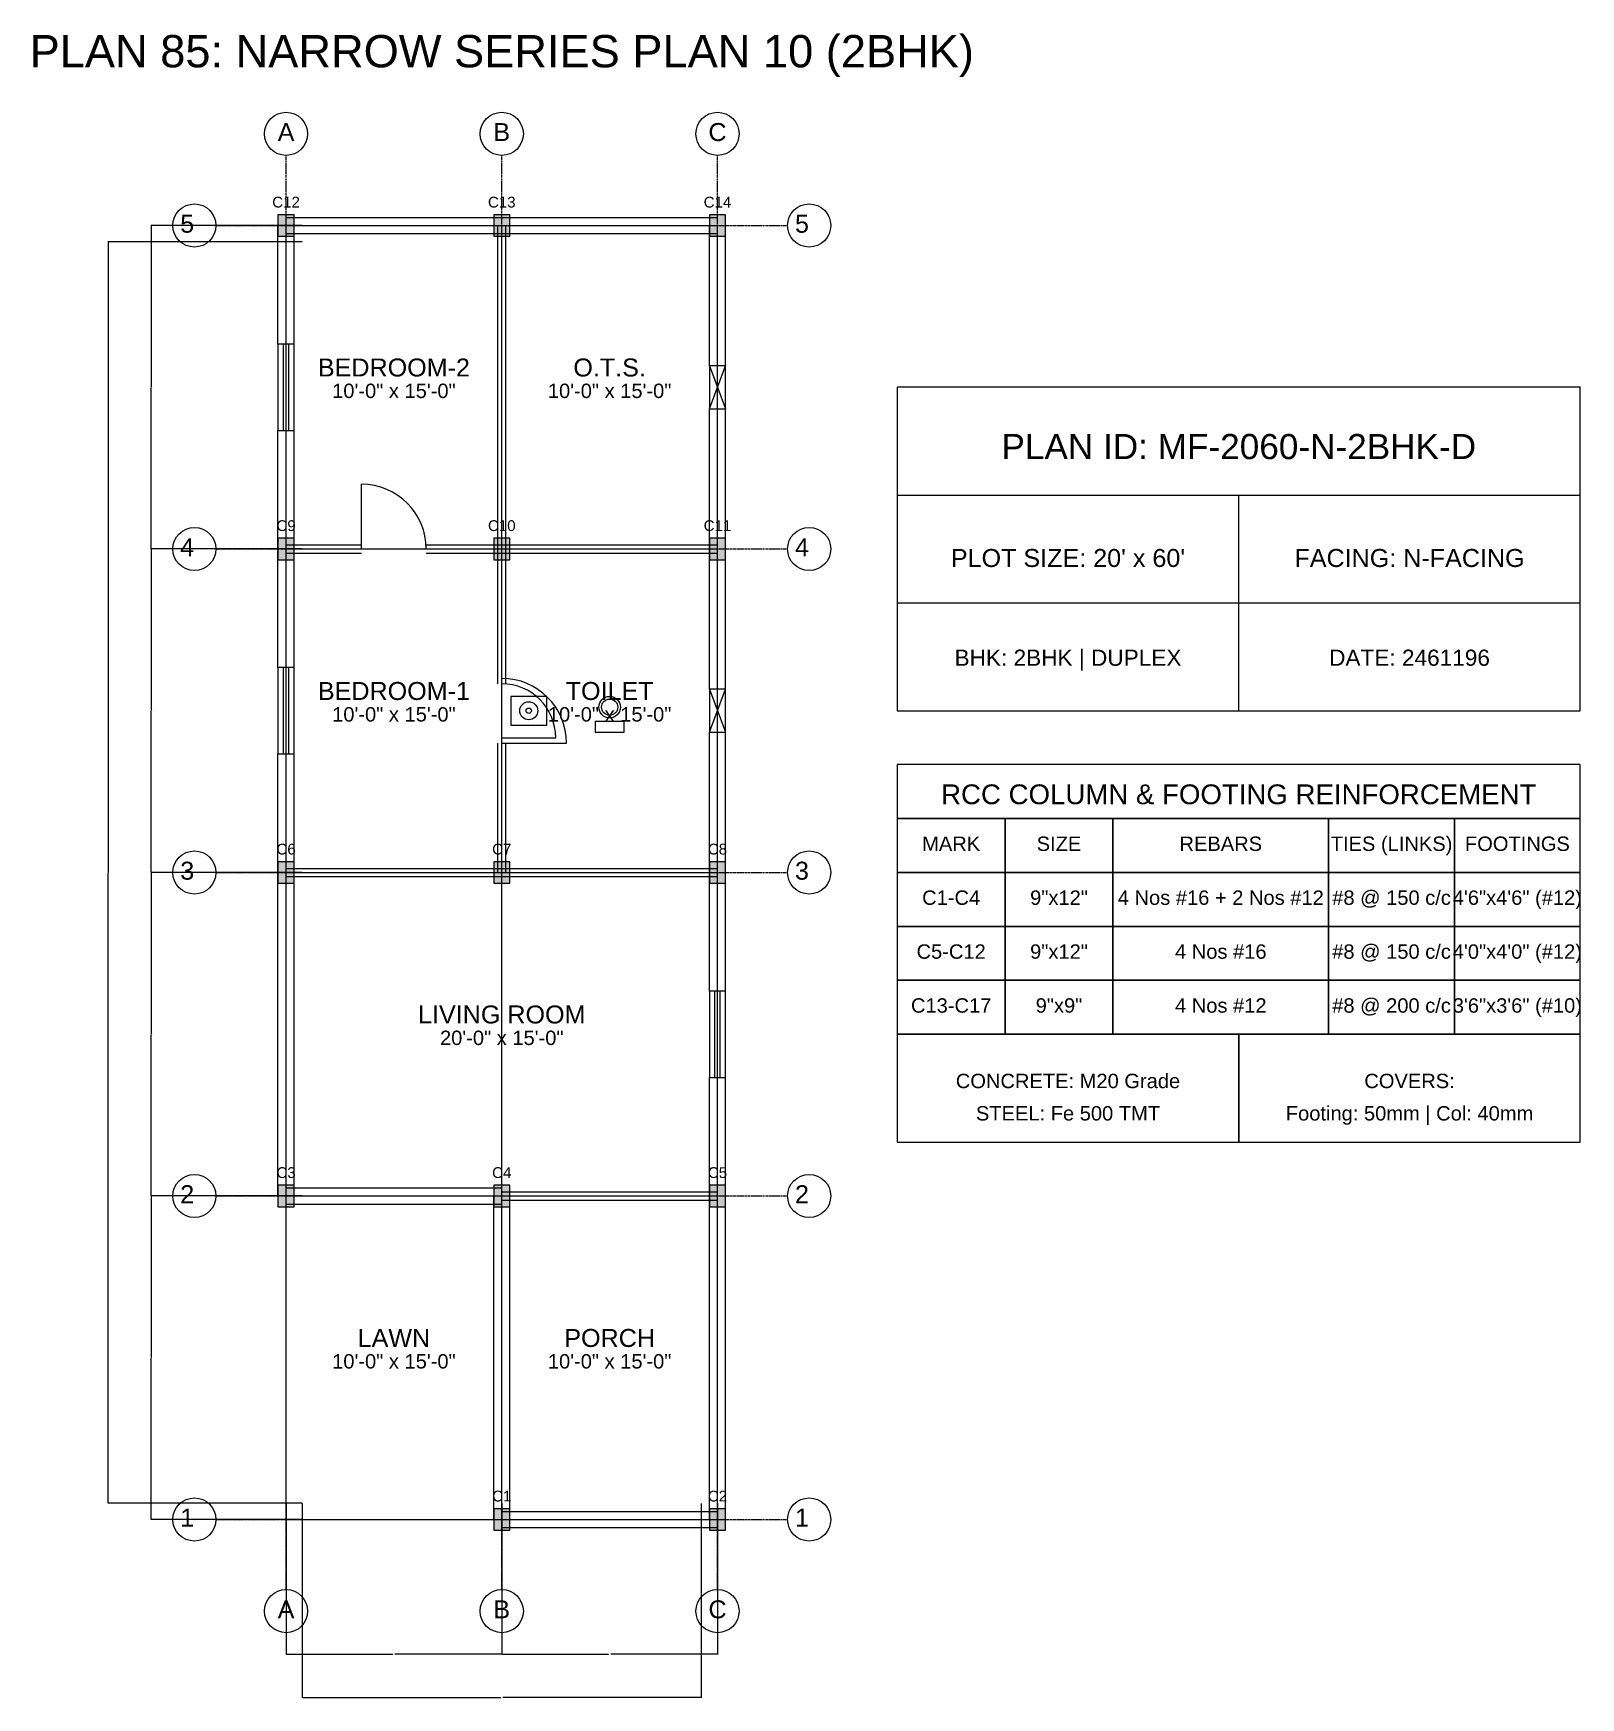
# Model space of a CAD drawing. Header units: inches. Extents: x -134 to 23580, y -99 to 23207.
# Drawn here: x 9859 to 10720, y 19901 to 20827 of the extents above; entities that cross this region are included whole.
import ezdxf
from ezdxf.enums import TextEntityAlignment as Align

# ---------------------------------------------------------------- set-up
doc = ezdxf.new("R2010")
doc.units = ezdxf.units.IN
doc.header["$MEASUREMENT"] = 0
doc.linetypes.add('CENTER', pattern=[2, 1.25, -0.25, 0.25, -0.25])
for name, color, linetype in [('A-COL-HATCH', 251, 'Continuous'), ('A-COLUMN', 1, 'Continuous'), ('A-DIM', 5, 'Continuous'), ('A-DOOR', 30, 'Continuous'), ('A-FIXTURE', 8, 'Continuous'), ('A-TEXT', 2, 'Continuous'), ('A-WALL-EXT', 7, 'Continuous'), ('A-WALL-INT', 9, 'Continuous'), ('A-WINDOW', 4, 'Continuous'), ('S-BEAM-FRAMING', 2, 'Continuous'), ('S-BUBBLE', 4, 'Continuous'), ('S-GRID-CENTER', 8, 'CENTER'), ('S-TABLE', 7, 'Continuous'), ('S-TEXT', 3, 'Continuous')]:
    doc.layers.add(name, color=color, linetype=linetype)
doc.styles.get("Standard").update_dxf_attribs({"font": 'arial.ttf'})
doc.dimstyles.get("Standard").update_dxf_attribs({"dimtxt": 0.18, "dimasz": 0.18, "dimexe": 0.18, "dimexo": 0.0625, "dimgap": 0.09, "dimtad": 0, "dimtih": 1, "dimtoh": 1, "dimdec": 4, "dimzin": 0, "dimdsep": 46, "dimtxsty": 'Standard', "dimcen": 0.09, "dimadec": 0, "dimazin": 0, "dimtfac": 1, "dimtdec": 4, "dimtofl": 0, "dimtmove": 0, "dimatfit": 3, "dimfxl": 1, "dimtolj": 1, "dimtzin": 0, "dimarcsym": 0})

msp = doc.modelspace()

# ---------------------------------------------------------------- texts
at = {"layer": 'A-TEXT'}
for s, height, p in [('PLAN 85: NARROW SERIES PLAN 10 (2BHK)', 18, (10120, 20808)), ('C12', 6, (10000, 20730)), ('C13', 6, (10120, 20730)), ('C14', 6, (10240, 20730)), ('BEDROOM-2', 10, (10060, 20636)), ('O.T.S.', 10, (10180, 20636)), ('10\'-0" x 15\'-0"', 8, (10060, 20624)), ('10\'-0" x 15\'-0"', 8, (10180, 20624)), ('PLAN ID: MF-2060-N-2BHK-D', 14, (10530, 20590)), ('C9', 6, (10000, 20550)), ('C10', 6, (10120, 20550)), ('C11', 6, (10240, 20550)), ("PLOT SIZE: 20' x 60'", 10, (10435, 20530)), ('FACING: N-FACING', 10, (10625, 20530)), ('BHK: 2BHK | DUPLEX', 9, (10435, 20475)), ('DATE: 2461196', 9, (10625, 20475)), ('BEDROOM-1', 10, (10060, 20456)), ('TOILET', 10, (10180, 20456)), ('10\'-0" x 15\'-0"', 8, (10060, 20444)), ('10\'-0" x 15\'-0"', 8, (10180, 20444)), ('C6', 6, (10000, 20370)), ('C7', 6, (10120, 20370)), ('C8', 6, (10240, 20370)), ('LIVING ROOM', 10, (10120, 20276)), ('20\'-0" x 15\'-0"', 8, (10120, 20264)), ('C3', 6, (10000, 20190)), ('C4', 6, (10120, 20190)), ('C5', 6, (10240, 20190)), ('LAWN', 10, (10060, 20096)), ('PORCH', 10, (10180, 20096)), ('10\'-0" x 15\'-0"', 8, (10060, 20084)), ('10\'-0" x 15\'-0"', 8, (10180, 20084)), ('C1', 6, (10120, 20010)), ('C2', 6, (10240, 20010))]:
    msp.add_text(s, height=height, dxfattribs=at).set_placement(p, align=Align.CENTER)
at = {"layer": 'S-TEXT'}
for s, height, p in [('A', 10, (10000, 20767)), ('B', 10, (10120, 20767)), ('C', 10, (10240, 20767)), ('5', 10, (9945, 20716)), ('5', 10, (10287, 20716)), ('4', 10, (9945, 20536)), ('4', 10, (10287, 20536)), ('RCC COLUMN & FOOTING REINFORCEMENT', 11, (10530, 20398)), ('MARK', 8, (10370, 20372)), ('SIZE', 8, (10430, 20372)), ('REBARS', 8, (10520, 20372)), ('TIES (LINKS)', 8, (10615, 20372)), ('FOOTINGS', 8, (10685, 20372)), ('3', 10, (9945, 20356)), ('3', 10, (10287, 20356)), ('C1-C4', 8, (10370, 20342)), ('9"x12"', 8, (10430, 20342)), ('4 Nos #16 + 2 Nos #12', 8, (10520, 20342)), ('#8 @ 150 c/c', 8, (10615, 20342)), ('4\'6"x4\'6" (#12)', 8, (10685, 20342)), ('C5-C12', 8, (10370, 20312)), ('9"x12"', 8, (10430, 20312)), ('4 Nos #16', 8, (10520, 20312)), ('#8 @ 150 c/c', 8, (10615, 20312)), ('4\'0"x4\'0" (#12)', 8, (10685, 20312)), ('C13-C17', 8, (10370, 20282)), ('9"x9"', 8, (10430, 20282)), ('4 Nos #12', 8, (10520, 20282)), ('#8 @ 200 c/c', 8, (10615, 20282)), ('3\'6"x3\'6" (#10)', 8, (10685, 20282)), ('CONCRETE: M20 Grade', 8, (10435, 20240)), ('COVERS:', 8, (10625, 20240)), ('STEEL: Fe 500 TMT', 8, (10435, 20222)), ('Footing: 50mm | Col: 40mm', 8, (10625, 20222)), ('2', 10, (9945, 20176)), ('2', 10, (10287, 20176)), ('1', 10, (9945, 19996)), ('1', 10, (10287, 19996)), ('A', 10, (10000, 19945)), ('B', 10, (10120, 19945)), ('C', 10, (10240, 19945))]:
    msp.add_text(s, height=height, dxfattribs=at).set_placement(p, align=Align.CENTER)

# ---------------------------------------------------------------- blocks, each defined once
blk = doc.blocks.new('*D732')
at = {"layer": 'A-DIM', "color": 0, "lineweight": -2, "transparency": 16777216}
for p, q in [((10000, 20008.94), (10000, 19924.82)), ((10120, 20008.94), (10120, 19924.82)), ((10000.18, 19925), (10059.41, 19925)), ((10119.82, 19925), (10060.59, 19925))]:
    blk.add_line(p, q, dxfattribs=at)
at = {"layer": 'A-DIM', "color": 0, "transparency": 16777216}
for points in [[(10000.18, 19925.03), (10000.18, 19924.97), (10000, 19925)], [(10119.82, 19925.03), (10119.82, 19924.97), (10120, 19925)]]:
    blk.add_solid(points, dxfattribs=at)
at = {"layer": 'Defpoints', "color": 0, "transparency": 16777216}
for p in [(10000, 20009), (10120, 20009), (10120, 19925)]:
    blk.add_point(p, dxfattribs=at)
at = {"layer": 'A-DIM', "color": 0, "transparency": 16777216, "insert": (10060, 19925), "char_height": 0.18, "attachment_point": 5}
blk.add_mtext('\\A1;120.0000', dxfattribs=at)
blk = doc.blocks.new('*D733')
at = {"layer": 'A-DIM', "color": 0, "lineweight": -2, "transparency": 16777216}
for p, q in [((10120, 20008.94), (10120, 19924.82)), ((10240, 20008.94), (10240, 19924.82)), ((10120.18, 19925), (10179.41, 19925)), ((10239.82, 19925), (10180.59, 19925))]:
    blk.add_line(p, q, dxfattribs=at)
at = {"layer": 'A-DIM', "color": 0, "transparency": 16777216}
for points in [[(10120.18, 19925.03), (10120.18, 19924.97), (10120, 19925)], [(10239.82, 19925.03), (10239.82, 19924.97), (10240, 19925)]]:
    blk.add_solid(points, dxfattribs=at)
at = {"layer": 'Defpoints', "color": 0, "transparency": 16777216}
for p in [(10120, 20009), (10240, 20009), (10240, 19925)]:
    blk.add_point(p, dxfattribs=at)
at = {"layer": 'A-DIM', "color": 0, "transparency": 16777216, "insert": (10180, 19925), "char_height": 0.18, "attachment_point": 5}
blk.add_mtext('\\A1;120.0000', dxfattribs=at)
blk = doc.blocks.new('*D734')
at = {"layer": 'A-DIM', "color": 0, "lineweight": -2, "transparency": 16777216}
for p, q in [((10009, 20008.94), (10009, 19900.82)), ((10231, 20008.94), (10231, 19900.82)), ((10009.18, 19901), (10119.4, 19901)), ((10230.82, 19901), (10120.6, 19901))]:
    blk.add_line(p, q, dxfattribs=at)
at = {"layer": 'A-DIM', "color": 0, "transparency": 16777216}
for points in [[(10009.18, 19901.03), (10009.18, 19900.97), (10009, 19901)], [(10230.82, 19901.03), (10230.82, 19900.97), (10231, 19901)]]:
    blk.add_solid(points, dxfattribs=at)
at = {"layer": 'Defpoints', "color": 0, "transparency": 16777216}
for p in [(10009, 20009), (10231, 20009), (10231, 19901)]:
    blk.add_point(p, dxfattribs=at)
at = {"layer": 'A-DIM', "color": 0, "transparency": 16777216, "insert": (10120, 19901), "char_height": 0.18, "attachment_point": 5}
blk.add_mtext('\\A1;222.0000', dxfattribs=at)
blk = doc.blocks.new('*D735')
at = {"layer": 'A-DIM', "color": 0, "lineweight": -2, "transparency": 16777216}
for p, q in [((10008.94, 20180), (9924.82, 20180)), ((9925, 20179.82), (9925, 20090.18)), ((9925, 20000.18), (9925, 20089.82)), ((10008.94, 20000), (9924.82, 20000))]:
    blk.add_line(p, q, dxfattribs=at)
at = {"layer": 'A-DIM', "color": 0, "transparency": 16777216}
for points in [[(9924.97, 20179.82), (9925.03, 20179.82), (9925, 20180)], [(9924.97, 20000.18), (9925.03, 20000.18), (9925, 20000)]]:
    blk.add_solid(points, dxfattribs=at)
at = {"layer": 'Defpoints', "color": 0, "transparency": 16777216}
for p in [(9925, 20180), (10009, 20180), (10009, 20000)]:
    blk.add_point(p, dxfattribs=at)
at = {"layer": 'A-DIM', "color": 0, "transparency": 16777216, "insert": (9925, 20090), "char_height": 0.18, "attachment_point": 5}
blk.add_mtext('\\A1;180.0000', dxfattribs=at)
blk = doc.blocks.new('*D736')
at = {"layer": 'A-DIM', "color": 0, "lineweight": -2, "transparency": 16777216}
for p, q in [((10008.94, 20360), (9924.82, 20360)), ((9925, 20359.82), (9925, 20270.18)), ((9925, 20180.18), (9925, 20269.82)), ((10008.94, 20180), (9924.82, 20180))]:
    blk.add_line(p, q, dxfattribs=at)
at = {"layer": 'A-DIM', "color": 0, "transparency": 16777216}
for points in [[(9924.97, 20359.82), (9925.03, 20359.82), (9925, 20360)], [(9924.97, 20180.18), (9925.03, 20180.18), (9925, 20180)]]:
    blk.add_solid(points, dxfattribs=at)
at = {"layer": 'Defpoints', "color": 0, "transparency": 16777216}
for p in [(9925, 20360), (10009, 20360), (10009, 20180)]:
    blk.add_point(p, dxfattribs=at)
at = {"layer": 'A-DIM', "color": 0, "transparency": 16777216, "insert": (9925, 20270), "char_height": 0.18, "attachment_point": 5}
blk.add_mtext('\\A1;180.0000', dxfattribs=at)
blk = doc.blocks.new('*D737')
at = {"layer": 'A-DIM', "color": 0, "lineweight": -2, "transparency": 16777216}
for p, q in [((10008.94, 20540), (9924.82, 20540)), ((9925, 20539.82), (9925, 20450.18)), ((9925, 20360.18), (9925, 20449.82)), ((10008.94, 20360), (9924.82, 20360))]:
    blk.add_line(p, q, dxfattribs=at)
at = {"layer": 'A-DIM', "color": 0, "transparency": 16777216}
for points in [[(9924.97, 20539.82), (9925.03, 20539.82), (9925, 20540)], [(9924.97, 20360.18), (9925.03, 20360.18), (9925, 20360)]]:
    blk.add_solid(points, dxfattribs=at)
at = {"layer": 'Defpoints', "color": 0, "transparency": 16777216}
for p in [(9925, 20540), (10009, 20540), (10009, 20360)]:
    blk.add_point(p, dxfattribs=at)
at = {"layer": 'A-DIM', "color": 0, "transparency": 16777216, "insert": (9925, 20450), "char_height": 0.18, "attachment_point": 5}
blk.add_mtext('\\A1;180.0000', dxfattribs=at)
blk = doc.blocks.new('*D738')
at = {"layer": 'A-DIM', "color": 0, "lineweight": -2, "transparency": 16777216}
for p, q in [((10008.94, 20720), (9924.82, 20720)), ((9925, 20719.82), (9925, 20630.18)), ((9925, 20540.18), (9925, 20629.82)), ((10008.94, 20540), (9924.82, 20540))]:
    blk.add_line(p, q, dxfattribs=at)
at = {"layer": 'A-DIM', "color": 0, "transparency": 16777216}
for points in [[(9924.97, 20719.82), (9925.03, 20719.82), (9925, 20720)], [(9924.97, 20540.18), (9925.03, 20540.18), (9925, 20540)]]:
    blk.add_solid(points, dxfattribs=at)
at = {"layer": 'Defpoints', "color": 0, "transparency": 16777216}
for p in [(9925, 20720), (10009, 20720), (10009, 20540)]:
    blk.add_point(p, dxfattribs=at)
at = {"layer": 'A-DIM', "color": 0, "transparency": 16777216, "insert": (9925, 20630), "char_height": 0.18, "attachment_point": 5}
blk.add_mtext('\\A1;180.0000', dxfattribs=at)
blk = doc.blocks.new('*D739')
at = {"layer": 'A-DIM', "color": 0, "lineweight": -2, "transparency": 16777216}
for p, q in [((10008.94, 20711), (9900.82, 20711)), ((9901, 20710.82), (9901, 20360.18)), ((9901, 20009.18), (9901, 20359.82)), ((10008.94, 20009), (9900.82, 20009))]:
    blk.add_line(p, q, dxfattribs=at)
at = {"layer": 'A-DIM', "color": 0, "transparency": 16777216}
for points in [[(9900.97, 20710.82), (9901.03, 20710.82), (9901, 20711)], [(9900.97, 20009.18), (9901.03, 20009.18), (9901, 20009)]]:
    blk.add_solid(points, dxfattribs=at)
at = {"layer": 'Defpoints', "color": 0, "transparency": 16777216}
for p in [(9901, 20711), (10009, 20711), (10009, 20009)]:
    blk.add_point(p, dxfattribs=at)
at = {"layer": 'A-DIM', "color": 0, "transparency": 16777216, "insert": (9901, 20360), "char_height": 0.18, "attachment_point": 5}
blk.add_mtext('\\A1;702.0000', dxfattribs=at)

# ---------------------------------------------------------------- dimensions: what is measured, and where the dimension line sits
at = {"layer": 'A-DIM'}
for base, p1, p2, picture, middle in [((9925, 20720), (10009, 20540), (10009, 20720), '*D738', (9925, 20630)), ((9901, 20711), (10009, 20009), (10009, 20711), '*D739', (9901, 20360)), ((9925, 20540), (10009, 20360), (10009, 20540), '*D737', (9925, 20450)), ((9925, 20360), (10009, 20180), (10009, 20360), '*D736', (9925, 20270)), ((9925, 20180), (10009, 20000), (10009, 20180), '*D735', (9925, 20090))]:
    dim = msp.add_linear_dim(base=base, p1=p1, p2=p2, angle=90, dimstyle='Standard', dxfattribs=at)
    dim.commit()
    dim.dimension.update_dxf_attribs({"geometry": picture, "text_midpoint": middle})
for base, p1, p2, picture, middle in [((10120, 19925), (10000, 20009), (10120, 20009), '*D732', (10060, 19925)), ((10231, 19901), (10009, 20009), (10231, 20009), '*D734', (10120, 19901)), ((10240, 19925), (10120, 20009), (10240, 20009), '*D733', (10180, 19925))]:
    dim = msp.add_linear_dim(base=base, p1=p1, p2=p2, dimstyle='Standard', dxfattribs=at)
    dim.commit()
    dim.dimension.update_dxf_attribs({"geometry": picture, "text_midpoint": middle})

# ---------------------------------------------------------------- linework, layer by layer
at = {"layer": 'A-COL-HATCH'}
for points in [[(9995.5, 20714), (10004.5, 20714), (9995.5, 20726), (10004.5, 20726)], [(10115.5, 20714), (10124.5, 20714), (10115.5, 20726), (10124.5, 20726)], [(10235.5, 20714), (10244.5, 20714), (10235.5, 20726), (10244.5, 20726)], [(9995.5, 20534), (10004.5, 20534), (9995.5, 20546), (10004.5, 20546)], [(10115.5, 20534), (10124.5, 20534), (10115.5, 20546), (10124.5, 20546)], [(10235.5, 20534), (10244.5, 20534), (10235.5, 20546), (10244.5, 20546)], [(9995.5, 20354), (10004.5, 20354), (9995.5, 20366), (10004.5, 20366)], [(10115.5, 20354), (10124.5, 20354), (10115.5, 20366), (10124.5, 20366)], [(10235.5, 20354), (10244.5, 20354), (10235.5, 20366), (10244.5, 20366)], [(9995.5, 20174), (10004.5, 20174), (9995.5, 20186), (10004.5, 20186)], [(10115.5, 20174), (10124.5, 20174), (10115.5, 20186), (10124.5, 20186)], [(10235.5, 20174), (10244.5, 20174), (10235.5, 20186), (10244.5, 20186)], [(10115.5, 19994), (10124.5, 19994), (10115.5, 20006), (10124.5, 20006)], [(10235.5, 19994), (10244.5, 19994), (10235.5, 20006), (10244.5, 20006)]]:
    msp.add_solid(points, dxfattribs=at)
at = {"layer": 'A-COLUMN'}
for points in [[(9995.5, 20714), (10004.5, 20714), (10004.5, 20726), (9995.5, 20726)], [(10115.5, 20714), (10124.5, 20714), (10124.5, 20726), (10115.5, 20726)], [(10235.5, 20714), (10244.5, 20714), (10244.5, 20726), (10235.5, 20726)], [(9995.5, 20534), (10004.5, 20534), (10004.5, 20546), (9995.5, 20546)], [(10115.5, 20534), (10124.5, 20534), (10124.5, 20546), (10115.5, 20546)], [(10235.5, 20534), (10244.5, 20534), (10244.5, 20546), (10235.5, 20546)], [(9995.5, 20354), (10004.5, 20354), (10004.5, 20366), (9995.5, 20366)], [(10115.5, 20354), (10124.5, 20354), (10124.5, 20366), (10115.5, 20366)], [(10235.5, 20354), (10244.5, 20354), (10244.5, 20366), (10235.5, 20366)], [(9995.5, 20174), (10004.5, 20174), (10004.5, 20186), (9995.5, 20186)], [(10115.5, 20174), (10124.5, 20174), (10124.5, 20186), (10115.5, 20186)], [(10235.5, 20174), (10244.5, 20174), (10244.5, 20186), (10235.5, 20186)], [(10115.5, 19994), (10124.5, 19994), (10124.5, 20006), (10115.5, 20006)], [(10235.5, 19994), (10244.5, 19994), (10244.5, 20006), (10235.5, 20006)]]:
    msp.add_lwpolyline(points, close=True, dxfattribs=at)
at = {"layer": 'A-DOOR'}
for p, q in [((10042, 20540), (10042, 20576)), ((10120, 20435), (10150, 20435)), ((10120, 20432), (10156, 20432))]:
    msp.add_line(p, q, dxfattribs=at)
for centre, radius in [((10042, 20540), 36), ((10120, 20432), 36), ((10120, 20435), 30)]:
    msp.add_arc(centre, radius, 0, 90, dxfattribs=at)
at = {"layer": 'A-FIXTURE'}
for points in [[(10125, 20442), (10145, 20442), (10145, 20458), (10125, 20458)], [(10172, 20438), (10188, 20438), (10188, 20444), (10172, 20444)]]:
    msp.add_lwpolyline(points, close=True, dxfattribs=at)
for centre, radius in [((10135, 20450), 5), ((10135, 20450), 1.5), ((10180, 20452), 6), ((10180, 20452), 4.5)]:
    msp.add_circle(centre, radius, dxfattribs=at)
at = {"layer": 'A-WALL-EXT'}
for p, q in [((9995.5, 20654), (9995.5, 20720)), ((10000, 20724.5), (10120, 20724.5)), ((10004.5, 20654), (10004.5, 20720)), ((10120, 20724.5), (10240, 20724.5)), ((10235.5, 20642), (10235.5, 20720)), ((10244.5, 20642), (10244.5, 20720)), ((10000, 20715.5), (10120, 20715.5)), ((10120, 20715.5), (10240, 20715.5)), ((10235.5, 20540), (10235.5, 20618)), ((10244.5, 20540), (10244.5, 20618)), ((9995.5, 20540), (9995.5, 20606)), ((10004.5, 20540), (10004.5, 20606)), ((10340, 20570), (10720, 20570)), ((10530, 20450), (10530, 20570)), ((9995.5, 20474), (9995.5, 20540)), ((10004.5, 20474), (10004.5, 20540)), ((10235.5, 20462), (10235.5, 20540)), ((10244.5, 20462), (10244.5, 20540)), ((10340, 20510), (10720, 20510)), ((10235.5, 20360), (10235.5, 20438)), ((10244.5, 20360), (10244.5, 20438)), ((9995.5, 20360), (9995.5, 20426)), ((10004.5, 20360), (10004.5, 20426)), ((9995.5, 20180), (9995.5, 20360)), ((10004.5, 20180), (10004.5, 20360)), ((10235.5, 20294), (10235.5, 20360)), ((10244.5, 20294), (10244.5, 20360)), ((10235.5, 20180), (10235.5, 20246)), ((10244.5, 20180), (10244.5, 20246)), ((10000, 20184.5), (10120, 20184.5)), ((10000, 20175.5), (10120, 20175.5)), ((10115.5, 20000), (10115.5, 20180)), ((10124.5, 20000), (10124.5, 20180)), ((10235.5, 20000), (10235.5, 20180)), ((10244.5, 20000), (10244.5, 20180)), ((10120, 20004.5), (10240, 20004.5)), ((10120, 19995.5), (10240, 19995.5))]:
    msp.add_line(p, q, dxfattribs=at)
msp.add_lwpolyline([(10340, 20450), (10720, 20450), (10720, 20630), (10340, 20630)], close=True, dxfattribs=at)
at = {"layer": 'A-WALL-INT'}
for p, q in [((10117.75, 20540), (10117.75, 20720)), ((10122.25, 20540), (10122.25, 20720)), ((10000, 20542.25), (10042, 20542.25)), ((10078, 20542.25), (10120, 20542.25)), ((10120, 20542.25), (10240, 20542.25)), ((10000, 20537.75), (10042, 20537.75)), ((10078, 20537.75), (10120, 20537.75)), ((10117.75, 20465), (10117.75, 20540)), ((10120, 20537.75), (10240, 20537.75)), ((10122.25, 20465), (10122.25, 20540)), ((10117.75, 20360), (10117.75, 20432)), ((10122.25, 20360), (10122.25, 20432)), ((10000, 20362.25), (10120, 20362.25)), ((10000, 20357.75), (10120, 20357.75)), ((10120, 20362.25), (10240, 20362.25)), ((10120, 20357.75), (10240, 20357.75)), ((10120, 20182.25), (10240, 20182.25)), ((10120, 20177.75), (10240, 20177.75))]:
    msp.add_line(p, q, dxfattribs=at)
at = {"layer": 'A-WINDOW'}
for p, q in [((9998.5, 20606), (9998.5, 20654)), ((10001.5, 20606), (10001.5, 20654)), ((10235.5, 20618), (10244.5, 20642)), ((10235.5, 20642), (10244.5, 20618)), ((9998.5, 20426), (9998.5, 20474)), ((10001.5, 20426), (10001.5, 20474)), ((10235.5, 20438), (10244.5, 20462)), ((10235.5, 20462), (10244.5, 20438)), ((10238.5, 20246), (10238.5, 20294)), ((10241.5, 20246), (10241.5, 20294))]:
    msp.add_line(p, q, dxfattribs=at)
for points in [[(9995.5, 20606), (10004.5, 20606), (10004.5, 20654), (9995.5, 20654)], [(10235.5, 20618), (10244.5, 20618), (10244.5, 20642), (10235.5, 20642)], [(9995.5, 20426), (10004.5, 20426), (10004.5, 20474), (9995.5, 20474)], [(10235.5, 20438), (10244.5, 20438), (10244.5, 20462), (10235.5, 20462)], [(10235.5, 20246), (10244.5, 20246), (10244.5, 20294), (10235.5, 20294)]]:
    msp.add_lwpolyline(points, close=True, dxfattribs=at)
at = {"layer": 'S-BEAM-FRAMING'}
for p, q in [((10000, 20000), (10000, 20720)), ((10000, 20720), (10240, 20720)), ((10120, 20000), (10120, 20720)), ((10240, 20000), (10240, 20720)), ((10000, 20540), (10240, 20540)), ((10000, 20360), (10240, 20360)), ((10000, 20180), (10240, 20180)), ((10000, 20000), (10240, 20000))]:
    msp.add_line(p, q, dxfattribs=at)
at = {"layer": 'S-BUBBLE'}
for centre in [(10000, 20771), (10120, 20771), (10240, 20771), (9949, 20720), (10291, 20720), (9949, 20540), (10291, 20540), (9949, 20360), (10291, 20360), (9949, 20180), (10291, 20180), (9949, 20000), (10291, 20000), (10000, 19949), (10120, 19949), (10240, 19949)]:
    msp.add_circle(centre, 12, dxfattribs=at)
at = {"layer": 'S-GRID-CENTER'}
for p, q in [((10000, 19961), (10000, 20759)), ((10120, 19961), (10120, 20759)), ((10240, 19961), (10240, 20759)), ((9961, 20720), (10279, 20720)), ((9961, 20540), (10279, 20540)), ((9961, 20360), (10279, 20360)), ((9961, 20180), (10279, 20180)), ((9961, 20000), (10279, 20000))]:
    msp.add_line(p, q, dxfattribs=at)
at = {"layer": 'S-TABLE'}
for points in [[(10340, 20390), (10720, 20390), (10720, 20420), (10340, 20420)], [(10340, 20360), (10400, 20360), (10400, 20390), (10340, 20390)], [(10400, 20360), (10460, 20360), (10460, 20390), (10400, 20390)], [(10460, 20360), (10580, 20360), (10580, 20390), (10460, 20390)], [(10580, 20360), (10650, 20360), (10650, 20390), (10580, 20390)], [(10650, 20360), (10720, 20360), (10720, 20390), (10650, 20390)], [(10340, 20330), (10400, 20330), (10400, 20360), (10340, 20360)], [(10400, 20330), (10460, 20330), (10460, 20360), (10400, 20360)], [(10460, 20330), (10580, 20330), (10580, 20360), (10460, 20360)], [(10580, 20330), (10650, 20330), (10650, 20360), (10580, 20360)], [(10650, 20330), (10720, 20330), (10720, 20360), (10650, 20360)], [(10340, 20300), (10400, 20300), (10400, 20330), (10340, 20330)], [(10400, 20300), (10460, 20300), (10460, 20330), (10400, 20330)], [(10460, 20300), (10580, 20300), (10580, 20330), (10460, 20330)], [(10580, 20300), (10650, 20300), (10650, 20330), (10580, 20330)], [(10650, 20300), (10720, 20300), (10720, 20330), (10650, 20330)], [(10340, 20270), (10400, 20270), (10400, 20300), (10340, 20300)], [(10400, 20270), (10460, 20270), (10460, 20300), (10400, 20300)], [(10460, 20270), (10580, 20270), (10580, 20300), (10460, 20300)], [(10580, 20270), (10650, 20270), (10650, 20300), (10580, 20300)], [(10650, 20270), (10720, 20270), (10720, 20300), (10650, 20300)], [(10340, 20210), (10530, 20210), (10530, 20270), (10340, 20270)], [(10530, 20210), (10720, 20210), (10720, 20270), (10530, 20270)]]:
    msp.add_lwpolyline(points, close=True, dxfattribs=at)

msp.set_redraw_order([(e.dxf.handle, doc.entitydb.next_handle()) for e in msp.query("TEXT MTEXT ATTDEF DIMENSION ARC_DIMENSION")])  # texts and dimensions are drawn at this point

doc.saveas('drawing.dxf')
